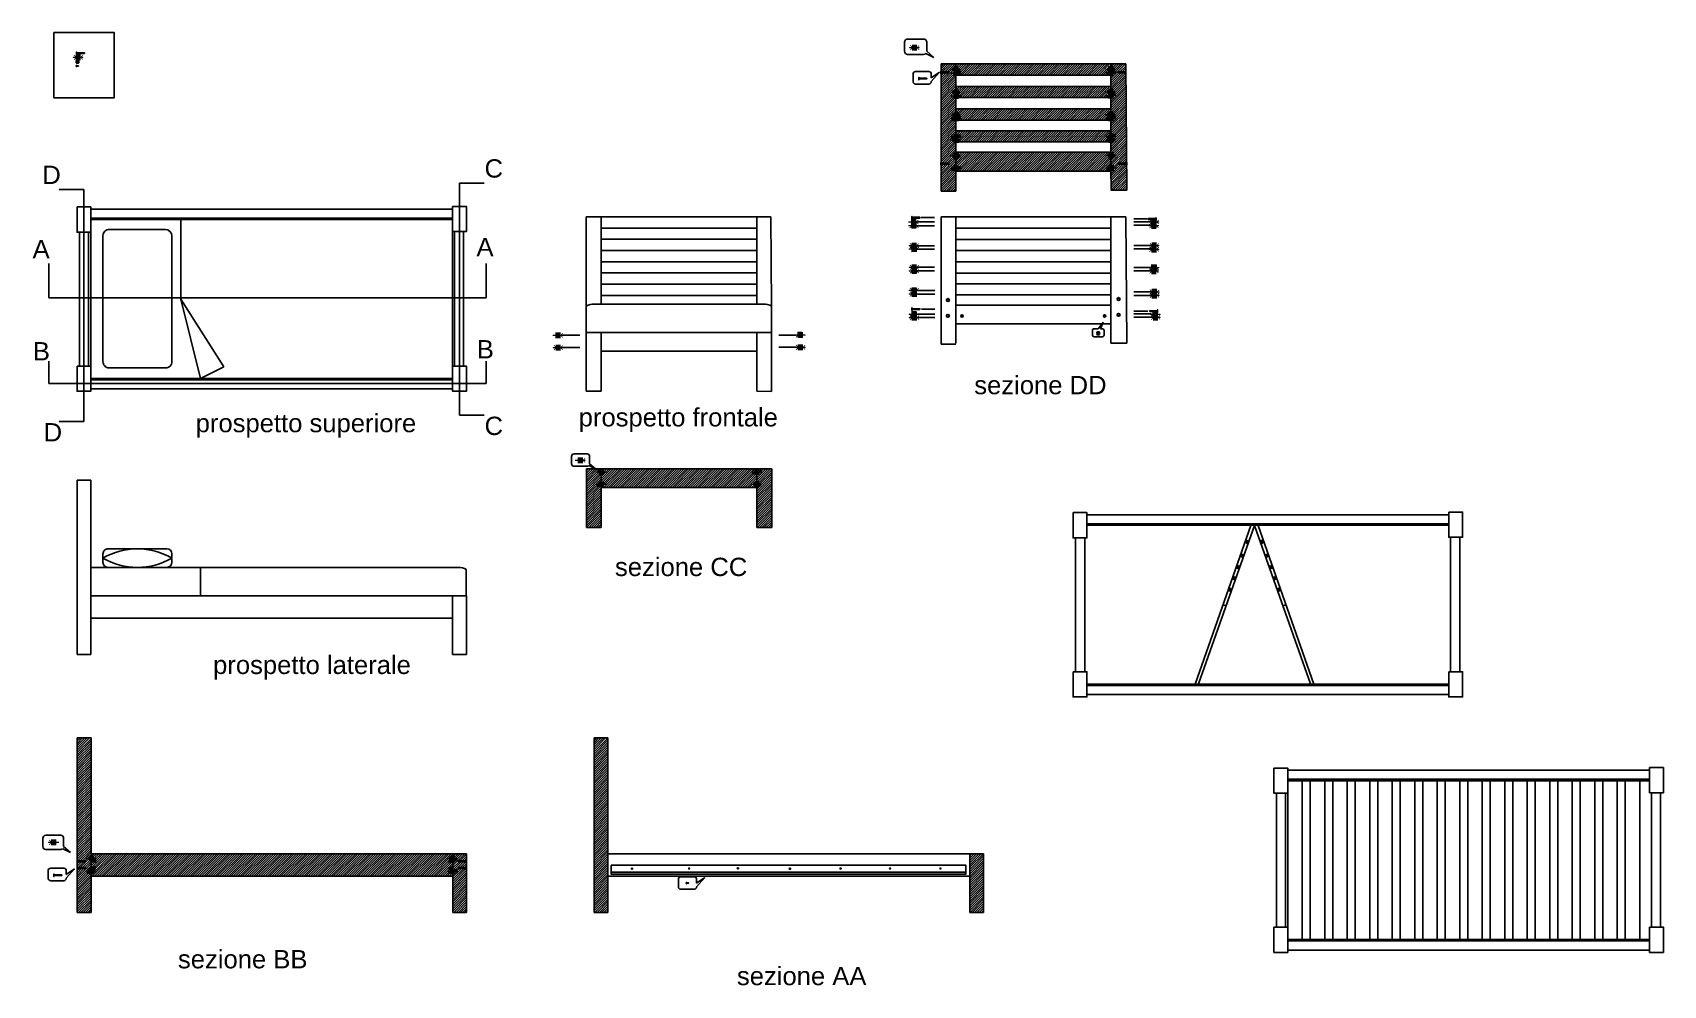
# Model space of a CAD drawing. Header units: centimetres. Extents: x 37 to 924, y -275 to 244.
import ezdxf

# ---------------------------------------------------------------- set-up
doc = ezdxf.new("R2010")
doc.units = ezdxf.units.CM
doc.header["$MEASUREMENT"] = 0
for name, color, linetype in [('particolari', 7, 'Continuous'), ('struttura', 7, 'Continuous'), ('Viti', 3, 'Continuous'), ('viti e cerniere', 3, 'Continuous')]:
    doc.layers.add(name, color=color, linetype=linetype)
doc.styles.get("Standard").update_dxf_attribs({"font": 'Arial.ttf'})

msp = doc.modelspace()

# ---------------------------------------------------------------- texts
at = {"layer": 'struttura', "color": 2}
for s, p in [('D', (42.16, 161.62)), ('C', (282.8, 165.1)), ('A', (36.85, 121.21)), ('A', (278.41, 122.31)), ('B', (37.03, 65.55)), ('B', (278.59, 66.64)), ('D', (42.88, 21.43)), ('C', (282.8, 24.92))]:
    msp.add_text(s, height=9.97, dxfattribs=at).set_placement(p)
at = {"layer": 'struttura', "color": 5}
for s, height, p in [('sezione DD', 9.973, (549.29, 47.12)), ('prospetto superiore', 9.9728, (125.6, 26.43)), ('prospetto frontale', 9.9728, (334.03, 29.6)), ('sezione CC', 9.973, (353.78, -51.89)), ('prospetto laterale', 9.9728, (135.08, -105.24)), ('sezione BB', 9.973, (115.97, -265.53)), ('sezione AA', 9.973, (420.15, -274.68))]:
    msp.add_text(s, height=height, dxfattribs=at).set_placement(p)

# ---------------------------------------------------------------- blocks, each defined once
blk = doc.blocks.new('tassello')
at = {"layer": 'viti e cerniere', "linetype": 'ByBlock', "lineweight": 100}
for p, q in [((0, 0.5), (0.2, 0.7)), ((0, 0.5), (0, 0.2)), ((0.2, 0), (0, 0.2)), ((0.2, 0.7), (3.7, 0.7)), ((0.2, 0.7), (0.2, 0)), ((0.2, 0.7), (0.2, 0.5)), ((0.2, 0.5), (0.7, 0.5)), ((0.2, 0.3), (0.9, 0.3)), ((0.9, 0.2), (0.2, 0.2)), ((0.7, 0.5), (3.7, 0.5)), ((0.9, 0.3), (0.9, 0.3)), ((0.9, 0.3), (3.7, 0.3)), ((0.9, 0.2), (3.7, 0.2)), ((3.9, 0.5), (3.7, 0.7)), ((3.7, 0.7), (3.7, 0)), ((3.7, 0), (3.9, 0.2)), ((3.9, 0.5), (3.9, 0.2)), ((3.7, 0), (0.2, 0))]:
    blk.add_line(p, q, dxfattribs=at)
blk = doc.blocks.new('*U25')
blk.add_lwpolyline([(0.1, -0.2), (0.06, 0), (0.04, 0.05), (0.03, 0), (0.06, -0.2), (0.09, -0.25), (0.1, -0.2)])
blk = doc.blocks.new('*U26')
at = {"color": 0, "linetype": 'ByBlock', "lineweight": -2, "transparency": 16777216}
for p in [(40.3, 254.75), (40.42, 254.75), (40.54, 254.75), (40.65, 254.75), (40.77, 254.75), (40.89, 254.75)]:
    blk.add_blockref('*U25', p, dxfattribs=at)
blk = doc.blocks.new('109049')
for p, q in [((40.13, 240.08), (40.13, 239.79)), ((40.43, 240.28), (40.33, 240.28)), ((40.48, 240.23), (40.48, 239.63)), ((40.52, 240.03), (40.48, 240.03)), ((40.56, 239.83), (40.48, 239.83)), ((40.64, 240.03), (40.56, 240.03)), ((40.67, 239.83), (40.59, 239.83)), ((40.75, 240.03), (40.67, 240.03)), ((40.79, 239.83), (40.71, 239.83)), ((40.87, 240.03), (40.79, 240.03)), ((40.91, 239.83), (40.83, 239.83)), ((40.99, 240.03), (40.91, 240.03)), ((41.02, 239.83), (40.94, 239.83)), ((41.11, 240.03), (41.02, 240.03)), ((41.14, 239.83), (41.06, 239.83)), ((41.22, 240.03), (41.14, 240.03)), ((41.23, 239.83), (41.18, 239.83)), ((41.32, 240.01), (41.35, 240)), ((41.37, 239.88), (41.32, 239.85)), ((41.35, 240), (41.36, 240.05)), ((41.37, 239.88), (41.35, 240)), ((41.36, 240.05), (41.38, 239.98)), ((41.4, 239.83), (41.37, 239.88)), ((41.38, 239.98), (41.48, 239.93)), ((41.38, 239.98), (41.4, 239.89)), ((41.48, 239.93), (41.4, 239.89)), ((41.4, 239.89), (41.4, 239.83)), ((40.43, 239.58), (40.33, 239.58))]:
    blk.add_line(p, q)
blk.add_lwpolyline([(41.26, 239.83), (41.22, 240.03), (41.23, 240.08), (41.26, 240.03), (41.29, 239.84), (41.29, 239.78), (41.26, 239.83)])
for centre, radius, start, end in [((40.33, 240.08), 0.2, 107.54499, 180), ((40.33, 239.79), 0.2, 180, 252.45501), ((40.37, 239.95), 0.332, 96.88181, 107.54499), ((40.43, 240.23), 0.05, 0, 90), ((40.43, 239.63), 0.05, 270, 0), ((41.23, 240.03), 0.2, 270, 277.37205), ((41.23, 239.83), 0.2, 63.43495, 82.71422), ((41.23, 240.03), 0.2, 287.24494, 296.56505), ((40.37, 239.91), 0.332, 252.45501, 263.11819)]:
    blk.add_arc(centre, radius, start, end)
blk.add_blockref('*U26', (0.19, -14.72))

# ---------------------------------------------------------------- hatches: boundary and pattern name
at = {"layer": 'struttura'}
h = msp.add_hatch(dxfattribs=at)
h.set_pattern_fill('ANSI31', scale=7)
h.paths.add_polyline_path([(537.91, 209.92), (539.33, 209.92), (539.33, 211.16), (537.91, 211.16), (537.91, 211.77), (539.33, 211.77), (539.33, 221.73), (537.88, 221.73), (537.88, 222.33), (539.33, 222.33), (539.33, 223.56), (537.88, 223.56), (537.88, 224.17), (539.33, 224.17), (539.33, 226.99), (531.23, 226.99), (531.23, 222.72), (535.51, 222.72), (535.51, 222.17), (531.23, 222.17), (531.23, 172.97), (535.54, 172.97), (535.54, 172.42), (531.23, 172.42), (531.23, 157.75), (539.33, 157.75), (539.33, 169.86), (537.85, 169.86), (537.85, 170.47), (539.33, 170.47), (539.34, 176.65), (537.85, 176.65), (537.85, 177.26), (539.33, 177.26), (539.33, 185.31), (537.85, 185.31), (537.85, 185.92), (539.33, 185.92), (539.33, 187.09), (537.85, 187.09), (537.85, 187.7), (539.33, 187.7), (539.33, 197.03), (537.85, 197.03), (537.85, 197.64), (539.33, 197.64), (539.33, 198.87), (537.94, 198.87), (537.94, 199.47), (539.33, 199.47), (539.33, 209.32), (537.91, 209.32)])
h = msp.add_hatch(dxfattribs=at)
h.set_pattern_fill('ANSI31', scale=7)
h.paths.add_polyline_path([(622.04, 224.37), (623.62, 224.38), (623.62, 226.99), (617.01, 226.99), (545.94, 226.99), (539.33, 226.99), (539.33, 224.17), (540.9, 224.17), (540.9, 223.56), (539.33, 223.56), (539.33, 222.33), (540.9, 222.33), (540.9, 221.73), (539.33, 221.73), (539.33, 220.87), (623.65, 220.87), (623.65, 221.94), (622.05, 221.93), (622.05, 222.53), (623.65, 222.54), (623.65, 223.77), (622.04, 223.76)])
h = msp.add_hatch(dxfattribs=at)
h.set_pattern_fill('ANSI31', scale=7)
h.paths.add_polyline_path([(631.76, 222.17), (627.44, 222.17), (627.44, 222.72), (631.75, 222.72), (631.72, 226.99), (623.62, 226.99), (623.62, 224.38), (625.07, 224.39), (625.07, 223.78), (623.65, 223.77), (623.65, 222.54), (625.07, 222.55), (625.08, 221.94), (623.65, 221.94), (623.65, 220.87), (623.65, 211.98), (625.1, 211.99), (625.1, 211.38), (623.65, 211.37), (623.65, 210.13), (625.11, 210.14), (625.11, 209.54), (623.65, 209.53), (623.65, 208.64), (623.65, 199.68), (625.13, 199.69), (625.13, 199.08), (623.64, 199.08), (623.65, 197.85), (625.22, 197.86), (625.23, 197.25), (623.65, 197.24), (623.65, 196.4), (623.65, 187.91), (625.27, 187.92), (625.28, 187.31), (623.65, 187.3), (623.65, 186.13), (625.28, 186.13), (625.29, 185.53), (623.65, 185.52), (623.65, 184.5), (623.65, 177.47), (625.33, 177.48), (625.33, 176.87), (623.65, 176.86), (623.65, 170.68), (625.36, 170.69), (625.37, 170.08), (623.64, 170.07), (623.66, 168.68), (623.74, 158.26), (632.28, 158.26), (632.17, 172.42), (627.87, 172.42), (627.87, 172.97), (632.16, 172.97)])
h = msp.add_hatch(dxfattribs=at)
h.set_pattern_fill('ANSI31', color=256, scale=7)
h.paths.add_polyline_path([(629.16, 172.48), (629.4, 172.48), (629.58, 172.88), (629.34, 172.88)], flags=0)
edge = h.paths.add_edge_path(flags=0)
edge.add_arc((627.98, 172.54), 0.0555, 180, 264.35113)
edge.add_line((627.97, 172.48), (628.41, 172.48))
edge.add_line((628.41, 172.48), (628.58, 172.88))
edge.add_line((628.58, 172.88), (627.97, 172.88))
edge.add_arc((627.97, 172.83), 0.0499, 89.94111, 180.0586)
edge.add_line((627.92, 172.83), (627.92, 172.54))
edge = h.paths.add_edge_path()
edge.add_line((627.49, 222.58), (627.49, 222.29))
edge.add_arc((627.55, 222.29), 0.0555, 180, 264.35113)
edge.add_line((627.54, 222.23), (627.98, 222.23))
edge.add_line((627.98, 222.23), (628.15, 222.63))
edge.add_line((628.15, 222.63), (627.54, 222.63))
edge.add_arc((627.54, 222.58), 0.0499, 89.94111, 180.0586)
h = msp.add_hatch(dxfattribs=at)
h.set_pattern_fill('ANSI31', scale=7)
h.paths.add_polyline_path([(623.65, 214.76), (539.33, 214.76), (539.33, 211.77), (540.93, 211.77), (540.93, 211.16), (539.33, 211.16), (539.33, 209.92), (540.93, 209.92), (540.93, 209.32), (539.33, 209.32), (539.33, 208.64), (623.65, 208.64), (623.65, 209.53), (622.08, 209.52), (622.08, 210.13), (623.65, 210.13), (623.65, 211.37), (622.07, 211.36), (622.07, 211.97), (623.65, 211.98)])
h = msp.add_hatch(dxfattribs=at)
h.set_pattern_fill('ANSI31', scale=7)
h.paths.add_polyline_path([(622.1, 199.67), (623.65, 199.68), (623.65, 202.52), (539.33, 202.52), (539.33, 199.47), (540.97, 199.47), (540.97, 198.87), (539.33, 198.87), (539.33, 197.64), (540.88, 197.64), (540.88, 197.03), (539.33, 197.03), (539.33, 196.4), (623.65, 196.4), (623.65, 197.24), (622.2, 197.24), (622.2, 197.84), (623.65, 197.85), (623.64, 199.08), (622.1, 199.07)])
h = msp.add_hatch(dxfattribs=at)
h.set_pattern_fill('ANSI31', scale=7)
h.paths.add_polyline_path([(623.65, 187.3), (622.25, 187.29), (622.25, 187.9), (623.65, 187.91), (623.65, 190.62), (539.33, 190.62), (539.33, 187.7), (540.88, 187.7), (540.88, 187.09), (539.33, 187.09), (539.33, 185.92), (540.88, 185.92), (540.88, 185.31), (539.33, 185.31), (539.33, 184.5), (623.65, 184.5), (623.65, 185.52), (622.26, 185.51), (622.26, 186.12), (623.65, 186.13)])
h = msp.add_hatch(dxfattribs=at)
h.set_pattern_fill('ANSI31', scale=7)
h.paths.add_polyline_path([(623.65, 176.86), (622.31, 176.85), (622.3, 177.46), (623.65, 177.47), (623.65, 178.94), (539.33, 178.94), (539.33, 177.26), (540.87, 177.26), (540.87, 176.65), (539.34, 176.65), (539.33, 170.47), (540.87, 170.47), (540.87, 169.86), (539.33, 169.86), (539.33, 168.68), (623.66, 168.68), (623.64, 170.07), (622.34, 170.06), (622.34, 170.67), (623.65, 170.68)])
h = msp.add_hatch(dxfattribs=at)
h.set_pattern_fill('ANSI31', scale=7)
h.paths.add_polyline_path([(346.31, -2.24), (344.8, -2.24), (344.8, -1.63), (346.31, -1.63), (346.31, 4.48), (344.8, 4.49), (344.8, 5.09), (346.31, 5.09), (346.31, 6.53), (338.21, 6.53), (338.21, -25.47), (346.31, -25.47)])
h = msp.add_hatch(dxfattribs=at)
h.set_pattern_fill('ANSI31', scale=7)
h.paths.add_polyline_path([(429.48, -1.6), (430.98, -1.6), (430.98, 4.43), (429.48, 4.43), (429.48, 5.04), (430.98, 5.04), (430.98, 6.53), (346.31, 6.53), (346.31, 5.09), (347.83, 5.09), (347.83, 4.48), (346.31, 4.48), (346.31, -1.63), (347.83, -1.63), (347.83, -2.24), (346.31, -2.24), (346.31, -3.74), (430.98, -3.74), (430.98, -2.2), (429.48, -2.2)])
h = msp.add_hatch(dxfattribs=at)
h.set_pattern_fill('ANSI31', scale=7)
h.paths.add_polyline_path([(439.1, 6.53), (430.98, 6.53), (430.98, 5.04), (432.5, 5.04), (432.5, 4.43), (430.98, 4.43), (430.98, -1.6), (432.5, -1.6), (432.5, -2.2), (430.98, -2.2), (430.98, -25.47), (439.1, -25.51)])
h = msp.add_hatch(dxfattribs=at)
h.set_pattern_fill('ANSI31', scale=7)
h.paths.add_polyline_path([(68.67, -140.08), (61.18, -140.08), (61.18, -203.01), (61.18, -206.56), (61.26, -206.56), (61.26, -207.02), (65.56, -207.02), (65.56, -207.5), (61.26, -207.5), (61.26, -208.03), (61.25, -210.2), (61.26, -210.2), (61.26, -210.66), (65.56, -210.66), (65.56, -211.15), (61.26, -211.15), (61.26, -211.67), (61.18, -235.08), (68.67, -235.08), (68.67, -212.88), (67.21, -212.88), (67.21, -212.27), (68.67, -212.28), (68.67, -205.97), (67.21, -205.97), (67.21, -205.36), (68.67, -205.36)])
h = msp.add_hatch(dxfattribs=at)
h.set_pattern_fill('ANSI31', scale=7)
h.paths.add_polyline_path([(349.91, -140.08), (342.42, -140.08), (342.42, -235.08), (349.91, -235.08)])
h = msp.add_hatch(dxfattribs=at)
h.set_pattern_fill('ANSI31', scale=7)
h.paths.add_polyline_path([(265.58, -206.12), (264.05, -206.12), (264.05, -205.51), (265.58, -205.51), (265.58, -203.08), (68.67, -203.08), (68.67, -205.36), (70.24, -205.36), (70.24, -205.97), (68.67, -205.97), (68.67, -212.28), (70.24, -212.28), (70.24, -212.88), (68.67, -212.88), (68.67, -215.29), (265.58, -215.29), (265.58, -213.04), (264.06, -213.04), (264.06, -212.43), (265.58, -212.43)])
h.paths.add_polyline_path([(70.05, -207.08, -1), (71.3, -207.08, -1)], flags=16)
h.paths.add_polyline_path([(69.85, -210.77, -1), (71.1, -210.77, -1)], flags=16)
h.paths.add_polyline_path([(70.15, -207.08, -1), (71.22, -207.08, -1)], flags=0)
h.paths.add_polyline_path([(69.95, -210.78, -1), (71.01, -210.78, -1)], flags=0)
h.paths.add_polyline_path([(71.09, -207.08), (70.31, -207.08), (70.31, -206.98), (71.09, -206.98)], flags=0)
h.paths.add_polyline_path([(70.89, -210.68), (70.89, -210.78), (70.11, -210.78), (70.11, -210.68)], flags=0)
h.paths.add_polyline_path([(264.74, -211.1, -1), (263.49, -211.1, -1)], flags=16)
h.paths.add_polyline_path([(264.81, -207.4, -1), (263.55, -207.4, -1)], flags=16)
h.paths.add_polyline_path([(264.65, -211.1, -1), (263.59, -211.1, -1)], flags=0)
h.paths.add_polyline_path([(264.72, -207.4, -1), (263.65, -207.4, -1)], flags=0)
h.paths.add_polyline_path([(263.75, -211), (264.53, -211), (264.53, -211.11), (263.75, -211.11)], flags=0)
h.paths.add_polyline_path([(263.81, -207.4), (263.81, -207.3), (264.59, -207.3), (264.59, -207.4)], flags=0)
h = msp.add_hatch(dxfattribs=at)
h.set_pattern_fill('ANSI31', scale=7)
h.paths.add_polyline_path([(273.07, -211.67), (272.99, -211.67), (272.99, -211.15), (268.69, -211.15), (268.69, -210.66), (272.99, -210.66), (272.99, -210.2), (273.01, -208.03), (272.99, -208.03), (272.99, -207.5), (268.69, -207.5), (268.69, -207.02), (272.99, -207.02), (272.99, -206.56), (273.07, -203.08), (265.58, -203.08), (265.58, -205.51), (267.08, -205.51), (267.08, -206.12), (265.58, -206.12), (265.58, -212.43), (267.08, -212.43), (267.08, -213.04), (265.58, -213.04), (265.58, -235.08), (273.07, -235.08)])
h = msp.add_hatch(dxfattribs=at)
h.set_pattern_fill('ANSI31', scale=7)
h.paths.add_polyline_path([(554.31, -203.08), (546.82, -203.08), (546.82, -235.08), (554.31, -235.08)])
h = msp.add_hatch(dxfattribs=at)
h.set_pattern_fill('ANSI31', color=256, scale=7)
edge = h.paths.add_edge_path(flags=0)
edge.add_line((65.01, -207.46), (65.45, -207.46))
edge.add_arc((65.45, -207.4), 0.0555, 275.64887, 360)
edge.add_line((65.5, -207.4), (65.5, -207.11))
edge.add_arc((65.45, -207.11), 0.0499, 0.0586, 90.05889)
edge.add_line((65.45, -207.06), (64.84, -207.06))
edge.add_line((64.84, -207.06), (65.01, -207.46))
h.paths.add_polyline_path([(65.01, -207.46), (64.84, -207.06), (64.59, -207.06), (64.76, -207.46)], flags=0)
h.paths.add_polyline_path([(64.07, -210.7), (64.25, -211.1), (64.49, -211.1), (64.32, -210.7)])
h = msp.add_hatch(dxfattribs=at)
h.set_pattern_fill('ANSI31', color=256, scale=7)
h.paths.add_polyline_path([(71.22, -207.08, 1), (70.15, -207.08, 1)])
h = msp.add_hatch(dxfattribs=at)
h.set_pattern_fill('ANSI31', color=256, scale=7)
h.paths.add_polyline_path([(273.03, -210.7), (271.41, -210.7), (271.24, -211.1), (273.03, -211.1)], flags=0)

# ---------------------------------------------------------------- linework, layer by layer
at = {"layer": 'particolari'}
for p, q in [((527.35, 230.56), (522.95, 232.73)), ((523.43, 233.96), (527.35, 230.56)), ((619.38, 86.31), (616.78, 82.8)), ((618.01, 82.8), (619.38, 86.31)), ((339.97, 9.29), (343.15, 6.53)), ((343.15, 6.53), (339.59, 8.29)), ((57.44, -202.39), (53.32, -200.36)), ((53.76, -199.21), (57.44, -202.39))]:
    msp.add_line(p, q, dxfattribs=at)
at = {"layer": 'particolari', "color": 3}
for p, q in [((60.63, 228.23), (60.63, 228.65)), ((60.63, 227.9), (60.63, 227.65)), ((61.94, 227.77), (61.65, 227.9)), ((62.03, 227.67), (62.05, 228.75)), ((616.07, 80.26), (616.07, 80.67)), ((616.08, 79.92), (616.08, 79.67)), ((617.39, 79.79), (617.09, 79.92)), ((617.48, 79.69), (617.5, 80.78)), ((688.25, -59.13), (688.29, -59.08)), ((688.33, -59.21), (688.25, -59.13)), ((688.27, -59.28), (688.33, -59.21)), ((688.32, -59.32), (688.27, -59.28)), ((688.29, -59.08), (688.38, -59.16)), ((688.38, -59.25), (688.32, -59.32)), ((688.38, -59.16), (688.44, -59.08)), ((688.45, -59.31), (688.38, -59.25)), ((688.49, -59.12), (688.42, -59.2)), ((688.42, -59.2), (688.49, -59.26)), ((688.44, -59.08), (688.49, -59.12)), ((688.49, -59.26), (688.45, -59.31)), ((715.05, -59.15), (715.09, -59.1)), ((715.14, -59.23), (715.05, -59.15)), ((715.07, -59.3), (715.14, -59.23)), ((715.12, -59.34), (715.07, -59.3)), ((715.09, -59.1), (715.18, -59.18)), ((715.19, -59.27), (715.12, -59.34)), ((715.18, -59.18), (715.25, -59.1)), ((715.25, -59.33), (715.19, -59.27)), ((715.29, -59.14), (715.23, -59.22)), ((715.23, -59.22), (715.3, -59.28)), ((715.25, -59.1), (715.29, -59.14)), ((715.3, -59.28), (715.25, -59.33)), ((362.94, -211.22), (362.98, -211.17)), ((363.03, -211.29), (362.94, -211.22)), ((362.96, -211.37), (363.03, -211.29)), ((363.01, -211.41), (362.96, -211.37)), ((362.98, -211.17), (363.07, -211.24)), ((363.07, -211.33), (363.01, -211.41)), ((363.07, -211.24), (363.13, -211.16)), ((363.14, -211.39), (363.07, -211.33)), ((363.18, -211.21), (363.11, -211.28)), ((363.11, -211.28), (363.18, -211.34)), ((363.13, -211.16), (363.18, -211.21)), ((363.18, -211.34), (363.14, -211.39)), ((394.04, -211.13), (394.08, -211.08)), ((394.13, -211.21), (394.04, -211.13)), ((394.06, -211.28), (394.13, -211.21)), ((394.11, -211.32), (394.06, -211.28)), ((394.08, -211.08), (394.17, -211.16)), ((394.17, -211.25), (394.11, -211.32)), ((394.17, -211.16), (394.23, -211.08)), ((394.24, -211.31), (394.17, -211.25)), ((394.28, -211.12), (394.21, -211.2)), ((394.21, -211.2), (394.28, -211.26)), ((394.23, -211.08), (394.28, -211.12)), ((394.28, -211.26), (394.24, -211.31)), ((420.55, -211.02), (420.59, -210.98)), ((420.64, -211.1), (420.55, -211.02)), ((420.57, -211.18), (420.64, -211.1)), ((420.62, -211.22), (420.57, -211.18)), ((420.59, -210.98), (420.68, -211.05)), ((420.69, -211.14), (420.62, -211.22)), ((420.68, -211.05), (420.75, -210.97)), ((420.75, -211.2), (420.69, -211.14)), ((420.79, -211.01), (420.73, -211.09)), ((420.73, -211.09), (420.79, -211.15)), ((420.75, -210.97), (420.79, -211.01)), ((420.79, -211.15), (420.75, -211.2)), ((448.87, -211.23), (448.91, -211.18)), ((448.96, -211.31), (448.87, -211.23)), ((448.89, -211.38), (448.96, -211.31)), ((448.94, -211.43), (448.89, -211.38)), ((448.91, -211.18), (449, -211.26)), ((449, -211.35), (448.94, -211.43)), ((449, -211.26), (449.06, -211.18)), ((449.07, -211.41), (449, -211.35)), ((449.11, -211.22), (449.05, -211.3)), ((449.05, -211.3), (449.11, -211.36)), ((449.06, -211.18), (449.11, -211.22)), ((449.11, -211.36), (449.07, -211.41)), ((476.44, -211.12), (476.48, -211.07)), ((476.52, -211.2), (476.44, -211.12)), ((476.46, -211.28), (476.52, -211.2)), ((476.51, -211.32), (476.46, -211.28)), ((476.48, -211.07), (476.56, -211.15)), ((476.57, -211.24), (476.51, -211.32)), ((476.56, -211.15), (476.63, -211.07)), ((476.64, -211.3), (476.57, -211.24)), ((476.68, -211.11), (476.61, -211.19)), ((476.61, -211.19), (476.68, -211.25)), ((476.63, -211.07), (476.68, -211.11)), ((476.68, -211.25), (476.64, -211.3)), ((503.38, -211.12), (503.42, -211.07)), ((503.46, -211.2), (503.38, -211.12)), ((503.4, -211.27), (503.46, -211.2)), ((503.44, -211.31), (503.4, -211.27)), ((503.42, -211.07), (503.5, -211.15)), ((503.51, -211.24), (503.44, -211.31)), ((503.5, -211.15), (503.57, -211.07)), ((503.58, -211.29), (503.51, -211.24)), ((503.62, -211.11), (503.55, -211.19)), ((503.55, -211.19), (503.62, -211.25)), ((503.57, -211.07), (503.62, -211.11)), ((503.62, -211.25), (503.58, -211.29)), ((530.81, -211.12), (530.85, -211.07)), ((530.9, -211.2), (530.81, -211.12)), ((530.83, -211.27), (530.9, -211.2)), ((530.88, -211.31), (530.83, -211.27)), ((530.85, -211.07), (530.94, -211.15)), ((530.94, -211.24), (530.88, -211.31)), ((530.94, -211.15), (531, -211.07)), ((531.01, -211.29), (530.94, -211.24)), ((531.05, -211.11), (530.99, -211.19)), ((530.99, -211.19), (531.05, -211.25)), ((531, -211.07), (531.05, -211.11)), ((531.05, -211.25), (531.01, -211.29))]:
    msp.add_line(p, q, dxfattribs=at)
at = {"layer": 'particolari'}
for points in [[(513.05, 240.56, 0.42366), (511.36, 238.81), (511.36, 236.39)], [(521.74, 240.56), (521.74, 240.56, -0.42366), (523.43, 238.81), (523.43, 233.96)], [(521.74, 232.22), (513.05, 232.22, -0.42366), (511.36, 233.96), (511.36, 236.39)], [(521.74, 232.22), (521.74, 232.22, 0.203093), (522.95, 232.73, 0.203093)], [(517.37, 222.89, 0.42366), (515.99, 221.46), (515.99, 219.47)], [(524.49, 222.89), (524.49, 222.89, -0.42366), (525.88, 221.46), (525.88, 219.47)], [(524.49, 216.05), (517.37, 216.05, -0.42366), (515.99, 217.48), (515.99, 219.47)], [(524.49, 216.05), (524.49, 216.05, 0.42366), (525.88, 217.48, 0.203093)], [(616.78, 82.8), (614.51, 82.8, 0.42366), (613.62, 81.89), (613.62, 80.62)], [(615.56, 78.44), (614.51, 78.44, -0.42366), (613.62, 79.35), (613.62, 80.62)], [(619.06, 82.8), (619.06, 82.8, -0.42366), (619.94, 81.89), (619.94, 79.35)], [(619.06, 78.44), (619.06, 78.44, 0.42366), (619.94, 79.35)], [(331.55, 14.64, 0.42366), (330.18, 13.22), (330.18, 11.26)], [(338.6, 7.87), (331.55, 7.87, -0.42366), (330.18, 9.29), (330.18, 11.26)], [(338.6, 14.64), (338.6, 14.64, -0.42366), (339.97, 13.22), (339.97, 9.29)], [(338.6, 7.87), (338.6, 7.87, 0.203093), (339.59, 8.29, 0.203093)], [(44.03, -193.02, 0.42366), (42.45, -194.66), (42.45, -196.93)], [(52.18, -193.02), (52.18, -193.02, -0.42366), (53.76, -194.66), (53.76, -199.21)], [(52.18, -200.84), (44.03, -200.84, -0.42366), (42.45, -199.21), (42.45, -196.93)], [(52.18, -200.84), (52.18, -200.84, 0.203093), (53.32, -200.36, 0.203093)], [(46.7, -210.98, 0.42366), (45.31, -212.41), (45.31, -214.4)], [(53.82, -210.98), (53.82, -210.98, -0.42366), (55.21, -212.41), (55.21, -214.4)], [(53.82, -217.82), (46.7, -217.82, -0.42366), (45.31, -216.39), (45.31, -214.4)], [(53.82, -217.82), (53.82, -217.82, 0.42366), (55.21, -216.39, 0.203093)], [(389.69, -215.66, 0.42366), (388.3, -217.09), (388.3, -219.07)], [(396.81, -222.49), (389.69, -222.49, -0.42366), (388.3, -221.06), (388.3, -219.07)], [(396.81, -215.66), (396.81, -215.66, -0.42366), (398.2, -217.09), (398.2, -219.07)], [(396.81, -222.49), (396.81, -222.49, 0.42366), (398.2, -221.06, 0.203093)]]:
    msp.add_lwpolyline(points, format="xyb", dxfattribs=at)
for points in [[(521.74, 240.56), (513.05, 240.56)], [(524.49, 222.89), (517.37, 222.89)], [(619.06, 82.8), (618.01, 82.8)], [(619.06, 78.44), (615.56, 78.44)], [(338.6, 14.64), (331.55, 14.64)], [(52.18, -193.02), (44.03, -193.02)], [(53.82, -210.98), (46.7, -210.98)], [(396.81, -215.66), (389.69, -215.66)]]:
    msp.add_lwpolyline(points, dxfattribs=at)
at = {"layer": 'particolari', "color": 3}
for points in [[(60.91, 228.77), (61.02, 228.86), (60.78, 228.83), (60.91, 228.77)], [(616.35, 80.79), (616.46, 80.89), (616.22, 80.85), (616.35, 80.79)]]:
    msp.add_lwpolyline(points, dxfattribs=at)
for points in [[(60.97, 228.75), (61.52, 228.65, 0.406819), (61.67, 228.74), (61.13, 228.85, 0.381082), (60.97, 228.75, 1.676598)], [(61.25, 227.73), (61.48, 227.91, 0.336385), (61.5, 227.99, -1.471644)], [(616.42, 80.77), (616.97, 80.67, 0.406819), (617.12, 80.77), (616.58, 80.87, 0.381082), (616.42, 80.77, 1.676598)], [(616.7, 79.76), (616.93, 79.93, 0.336385), (616.95, 80.01, -1.471644)]]:
    msp.add_lwpolyline(points, format="xyb", dxfattribs=at)
for centre in [(688.37, -59.17), (715.18, -59.19), (363.06, -211.26), (394.16, -211.17), (420.67, -211.07), (448.99, -211.28), (476.56, -211.17), (503.5, -211.16), (530.93, -211.16)]:
    msp.add_circle(centre, 0.341, dxfattribs=at)
for centre, radius, start, end in [((61.34, 229.09), 1.12, 230.37926, 308.84292), ((61.4, 228.9), 1.25, 232.56313, 295.95196), ((61.14, 228.56), 0.831, 232.19534, 307.30719), ((61.32, 228.54), 1.12, 232.20774, 309.45115), ((61.44, 227.91), 0.0722, 28.14963, 82.75504), ((61.51, 228.03), 0.192, 313.84159, 0.47462), ((61.64, 227.96), 0.36, 327.83822, 32.16178), ((616.79, 81.12), 1.12, 230.37926, 308.84292), ((616.84, 80.92), 1.25, 232.56313, 295.95196), ((616.59, 80.58), 0.831, 232.19534, 307.30719), ((616.89, 79.93), 0.0722, 28.14963, 82.75504), ((616.96, 80.06), 0.192, 313.84159, 0.47462), ((617.09, 79.98), 0.36, 327.83822, 32.16178), ((616.77, 80.56), 1.12, 232.20774, 309.45115)]:
    msp.add_arc(centre, radius, start, end, dxfattribs=at)
for centre in [(61.32, 228.76), (616.76, 80.78)]:
    msp.add_ellipse(centre, major_axis=(-0.729, 0), ratio=0.476863, dxfattribs=at)
at = {"layer": 'struttura', "color": 3}
for p, q in [((62.37, 233.09), (62.55, 232.7)), ((62.62, 233.09), (62.8, 232.7)), ((62.86, 233.09), (63.04, 232.7)), ((63.11, 233.09), (63.29, 232.7)), ((63.37, 233.09), (63.54, 232.7)), ((63.61, 233.09), (63.78, 232.7)), ((63.85, 233.09), (64.03, 232.7)), ((64.11, 233.09), (64.28, 232.7)), ((64.36, 233.09), (64.54, 232.7)), ((532.8, 222.63), (532.98, 222.23)), ((533.05, 222.63), (533.23, 222.23)), ((533.29, 222.63), (533.47, 222.23)), ((533.54, 222.63), (533.72, 222.23)), ((533.8, 222.63), (533.97, 222.23)), ((534.04, 222.63), (534.21, 222.23)), ((534.28, 222.63), (534.46, 222.23)), ((534.54, 222.63), (534.71, 222.23)), ((534.79, 222.63), (534.97, 222.23)), ((628.15, 222.63), (627.98, 222.23)), ((628.41, 222.63), (628.23, 222.23)), ((628.66, 222.63), (628.49, 222.23)), ((628.9, 222.63), (628.73, 222.23)), ((629.15, 222.63), (628.97, 222.23)), ((629.4, 222.63), (629.23, 222.23)), ((629.65, 222.63), (629.48, 222.23)), ((629.89, 222.63), (629.72, 222.23)), ((630.14, 222.63), (629.97, 222.23)), ((520.8, 219.26), (520.97, 218.86)), ((521.04, 219.26), (521.22, 218.86)), ((521.28, 219.26), (521.46, 218.86)), ((521.53, 219.26), (521.71, 218.86)), ((521.79, 219.26), (521.96, 218.86)), ((522.03, 219.26), (522.21, 218.86)), ((522.27, 219.26), (522.45, 218.86)), ((522.53, 219.26), (522.7, 218.86)), ((522.78, 219.26), (522.96, 218.86)), ((532.84, 172.88), (533.02, 172.48)), ((533.09, 172.88), (533.27, 172.48)), ((533.33, 172.88), (533.51, 172.48)), ((533.58, 172.88), (533.76, 172.48)), ((533.84, 172.88), (534.01, 172.48)), ((534.08, 172.88), (534.25, 172.48)), ((534.32, 172.88), (534.5, 172.48)), ((534.58, 172.88), (534.75, 172.48)), ((534.83, 172.88), (535.01, 172.48)), ((628.58, 172.88), (628.41, 172.48)), ((628.84, 172.88), (628.66, 172.48)), ((629.09, 172.88), (628.92, 172.48)), ((629.34, 172.88), (629.16, 172.48)), ((629.58, 172.88), (629.4, 172.48)), ((629.83, 172.88), (629.66, 172.48)), ((630.08, 172.88), (629.91, 172.48)), ((630.32, 172.88), (630.15, 172.48)), ((630.57, 172.88), (630.4, 172.48)), ((517.06, 143.48), (517.24, 143.09)), ((517.31, 143.48), (517.49, 143.09)), ((517.55, 143.48), (517.73, 143.09)), ((517.8, 143.48), (517.98, 143.09)), ((518.06, 143.48), (518.23, 143.09)), ((518.3, 143.48), (518.48, 143.09)), ((518.54, 143.48), (518.72, 143.09)), ((518.8, 143.48), (518.97, 143.09)), ((519.05, 143.48), (519.23, 143.09)), ((644.56, 142.75), (644.38, 142.35)), ((644.81, 142.75), (644.64, 142.35)), ((645.07, 142.75), (644.89, 142.35)), ((645.31, 142.75), (645.13, 142.35)), ((645.55, 142.75), (645.38, 142.35)), ((645.81, 142.75), (645.63, 142.35)), ((646.06, 142.75), (645.88, 142.35)), ((646.3, 142.75), (646.12, 142.35)), ((646.55, 142.75), (646.37, 142.35)), ((517.06, 93.69), (517.24, 93.29)), ((517.31, 93.69), (517.49, 93.29)), ((517.55, 93.69), (517.73, 93.29)), ((517.8, 93.69), (517.98, 93.29)), ((518.06, 93.69), (518.23, 93.29)), ((518.3, 93.69), (518.48, 93.29)), ((518.54, 93.69), (518.72, 93.29)), ((518.8, 93.69), (518.97, 93.29)), ((519.05, 93.69), (519.23, 93.29)), ((645.44, 92.59), (645.26, 92.19)), ((645.69, 92.59), (645.52, 92.19)), ((645.95, 92.59), (645.77, 92.19)), ((646.19, 92.59), (646.02, 92.19)), ((646.43, 92.59), (646.26, 92.19)), ((646.69, 92.59), (646.51, 92.19)), ((646.94, 92.59), (646.76, 92.19)), ((647.18, 92.59), (647.01, 92.19)), ((647.43, 92.59), (647.25, 92.19)), ((62.84, -210.7), (63.01, -211.1)), ((62.85, -207.06), (63.02, -207.46)), ((63.09, -210.7), (63.26, -211.1)), ((63.1, -207.06), (63.27, -207.46)), ((63.33, -210.7), (63.5, -211.1)), ((63.34, -207.06), (63.51, -207.46)), ((63.58, -210.7), (63.75, -211.1)), ((63.59, -207.06), (63.76, -207.46)), ((63.83, -210.7), (64.01, -211.1)), ((63.85, -207.06), (64.02, -207.46)), ((64.07, -210.7), (64.25, -211.1)), ((64.09, -207.06), (64.26, -207.46)), ((64.32, -210.7), (64.49, -211.1)), ((64.33, -207.06), (64.5, -207.46)), ((64.57, -210.7), (64.74, -211.1)), ((64.59, -207.06), (64.76, -207.46)), ((64.83, -210.7), (65, -211.1)), ((64.84, -207.06), (65.01, -207.46)), ((269.41, -207.06), (269.23, -207.46)), ((269.42, -210.7), (269.25, -211.1)), ((269.66, -207.06), (269.49, -207.46)), ((269.68, -210.7), (269.5, -211.1)), ((269.92, -207.06), (269.74, -207.46)), ((269.93, -210.7), (269.76, -211.1)), ((270.16, -207.06), (269.99, -207.46)), ((270.17, -210.7), (270, -211.1)), ((270.4, -207.06), (270.23, -207.46)), ((270.42, -210.7), (270.24, -211.1)), ((270.66, -207.06), (270.48, -207.46)), ((270.67, -210.7), (270.5, -211.1)), ((270.91, -207.06), (270.73, -207.46)), ((270.92, -210.7), (270.75, -211.1)), ((271.15, -207.06), (270.97, -207.46)), ((271.16, -210.7), (270.99, -211.1)), ((271.4, -207.06), (271.22, -207.46)), ((271.41, -210.7), (271.24, -211.1)), ((50.12, -214.61), (50.29, -215.01)), ((50.37, -214.61), (50.54, -215.01)), ((50.61, -214.61), (50.78, -215.01)), ((50.86, -214.61), (51.03, -215.01)), ((51.11, -214.61), (51.29, -215.01)), ((51.36, -214.61), (51.53, -215.01)), ((51.6, -214.61), (51.77, -215.01)), ((51.85, -214.61), (52.03, -215.01)), ((52.11, -214.61), (52.28, -215.01))]:
    msp.add_line(p, q, dxfattribs=at)
at = {"layer": 'struttura'}
for p, q in [((525.88, 217.48), (530.4, 222.51)), ((530.4, 222.51), (525.88, 219.47)), ((531.19, 222.72), (535.51, 222.72)), ((535.51, 222.17), (531.19, 222.17)), ((531.23, 226.99), (531.23, 157.75)), ((531.23, 226.99), (545.94, 226.99)), ((535.51, 222.72), (535.51, 222.17)), ((539.33, 226.99), (539.33, 224.17)), ((539.33, 223.55), (539.33, 222.33)), ((545.94, 226.99), (617.01, 226.99)), ((617.01, 226.99), (631.72, 226.99)), ((623.62, 224.38), (623.62, 226.99)), ((623.65, 223.77), (623.65, 222.54)), ((631.76, 222.72), (627.44, 222.72)), ((627.44, 222.72), (627.44, 222.17)), ((627.44, 222.17), (631.76, 222.17)), ((631.72, 226.99), (632.28, 158.26)), ((539.33, 221.72), (539.33, 211.76)), ((539.33, 220.87), (623.66, 220.87)), ((539.33, 214.76), (623.66, 214.76)), ((623.65, 221.72), (623.65, 211.98)), ((539.33, 211.15), (539.33, 209.93)), ((539.33, 209.32), (539.33, 199.48)), ((539.33, 208.64), (623.66, 208.64)), ((623.65, 211.37), (623.65, 210.13)), ((623.65, 209.53), (623.65, 199.68)), ((539.33, 202.52), (623.66, 202.52)), ((539.33, 198.87), (539.33, 197.64)), ((539.33, 197.03), (539.33, 187.7)), ((539.33, 196.4), (623.66, 196.4)), ((623.64, 199.08), (623.65, 197.85)), ((623.65, 197.24), (623.65, 187.74)), ((539.33, 190.62), (623.66, 190.62)), ((539.33, 187.09), (539.33, 185.92)), ((623.65, 187.13), (623.65, 185.92)), ((539.33, 185.31), (539.33, 177.26)), ((539.33, 184.5), (623.66, 184.5)), ((539.33, 178.94), (623.66, 178.94)), ((623.65, 185.31), (623.65, 177.38)), ((531.23, 172.97), (535.54, 172.97)), ((535.54, 172.42), (531.23, 172.42)), ((535.54, 172.97), (535.54, 172.42)), ((539.34, 176.65), (539.33, 170.47)), ((539.33, 169.86), (539.33, 157.75)), ((539.33, 168.68), (623.66, 168.68)), ((623.65, 176.77), (623.65, 170.51)), ((623.65, 169.81), (623.74, 158.26)), ((632.19, 172.97), (627.87, 172.97)), ((627.87, 172.97), (627.87, 172.42)), ((627.87, 172.42), (632.19, 172.42)), ((531.23, 157.75), (539.33, 157.75)), ((623.66, 158.26), (632.28, 158.26)), ((117.48, 142.24), (117.48, 98.92)), ((338.13, 143.74), (338.13, 48.74)), ((338.13, 143.74), (352.84, 143.74)), ((346.24, 143.74), (346.24, 96.24)), ((352.84, 143.74), (423.91, 143.74)), ((423.91, 143.74), (438.62, 143.74)), ((430.9, 143.74), (430.9, 96.24)), ((438.62, 143.74), (439.02, 95.06)), ((520.34, 143.36), (527.6, 143.36)), ((531.23, 143.69), (531.23, 74.45)), ((531.23, 143.69), (545.94, 143.69)), ((539.33, 143.69), (539.33, 74.96)), ((545.94, 143.69), (617.01, 143.69)), ((617.01, 143.69), (631.72, 143.69)), ((623.66, 143.69), (623.66, 74.96)), ((631.72, 143.69), (632.28, 74.96)), ((643.32, 142.56), (636.11, 142.56)), ((346.24, 137.62), (430.9, 137.62)), ((527.6, 140.96), (518.16, 140.96)), ((527.6, 138.91), (518.16, 138.91)), ((539.33, 137.57), (623.66, 137.57)), ((645.55, 141.05), (636.11, 141.05)), ((645.55, 139.13), (636.11, 139.13)), ((346.24, 131.5), (430.9, 131.5)), ((346.24, 125.39), (430.9, 125.39)), ((527.6, 128.02), (518.16, 128.02)), ((527.6, 126.1), (518.16, 126.1)), ((539.33, 131.46), (623.66, 131.46)), ((539.33, 125.34), (623.66, 125.34)), ((645.55, 128.13), (636.11, 128.13)), ((645.55, 126.28), (636.11, 126.28)), ((346.24, 119.27), (430.9, 119.27)), ((527.6, 116.29), (518.16, 116.29)), ((539.33, 119.22), (623.66, 119.22)), ((645.55, 116.2), (636.11, 116.2)), ((346.24, 113.15), (430.9, 113.15)), ((346.24, 107.03), (420.26, 107.03)), ((420.26, 107.03), (430.9, 107.03)), ((527.6, 114.31), (518.16, 114.31)), ((539.33, 113.11), (623.66, 113.11)), ((539.33, 107.32), (623.66, 107.32)), ((645.55, 114.35), (636.11, 114.35)), ((117.48, 98.92), (128.19, 55.64)), ((140.93, 62.01), (117.48, 98.92)), ((346.24, 100.92), (423.31, 100.92)), ((423.31, 100.92), (430.9, 100.92)), ((527.91, 103.69), (518.47, 103.69)), ((527.91, 101.64), (518.47, 101.64)), ((539.33, 101.2), (623.66, 101.2)), ((645.55, 102.82), (636.11, 102.82)), ((645.55, 100.97), (636.11, 100.97)), ((342.59, 96.24), (434.56, 96.24)), ((352.84, 96.27), (352.84, 96.24)), ((423.91, 96.24), (423.91, 96.24)), ((527.91, 90.75), (518.47, 90.75)), ((527.91, 88.83), (518.47, 88.83)), ((520.6, 93.51), (527.91, 93.51)), ((539.33, 95.64), (623.66, 95.64)), ((643.72, 92.39), (636.11, 92.39)), ((645.55, 90.89), (636.11, 90.89)), ((645.55, 89.04), (636.11, 89.04)), ((338.13, 48.74), (338.13, 80.74)), ((338.13, 80.74), (439.02, 80.74)), ((346.24, 80.77), (430.56, 80.77)), ((346.24, 48.74), (346.24, 80.74)), ((430.9, 48.74), (430.9, 80.69)), ((439.02, 48.69), (439.02, 80.74)), ((539.33, 85.39), (623.66, 85.39)), ((334.67, 79.22), (325.23, 79.22)), ((334.67, 72.49), (325.23, 72.49)), ((452.31, 79.36), (442.87, 79.36)), ((452.31, 72.71), (442.87, 72.71)), ((531.23, 74.45), (539.33, 74.45)), ((623.66, 74.96), (632.28, 74.96)), ((346.24, 70.51), (430.56, 70.51)), ((128.19, 55.64), (140.93, 62.01)), ((345.62, 48.74), (338.13, 48.74)), ((338.13, 48.74), (346.24, 48.74)), ((439.02, 48.69), (430.9, 48.74)), ((61.03, 0.35), (61.03, -94.65)), ((61.03, 0.35), (68.52, 0.35)), ((68.52, 0.35), (68.52, -94.65)), ((338.21, 6.53), (439.1, 6.53)), ((338.21, 6.53), (338.21, -25.47)), ((346.31, 5.07), (346.31, 6.53)), ((346.31, -1.63), (346.31, 4.48)), ((430.98, 5.04), (430.98, 6.53)), ((430.98, -1.57), (430.98, 4.45)), ((439.1, -25.51), (439.1, 6.53)), ((346.31, -25.47), (346.31, -2.22)), ((346.31, -3.74), (430.98, -3.74)), ((430.98, -25.47), (430.98, -2.16)), ((338.21, -25.47), (346.31, -25.47)), ((439.1, -25.51), (430.98, -25.47)), ((669.43, -110.68), (699.71, -24.42)), ((671.34, -110.61), (701.77, -24.35)), ((732.21, -110.61), (701.77, -24.35)), ((734.11, -110.68), (703.84, -24.42)), ((68.52, -62.65), (68.52, -47.15)), ((68.52, -47.15), (268.43, -47.15)), ((128.19, -47.15), (128.19, -62.65)), ((272.92, -62.65), (68.52, -62.65)), ((265.43, -94.65), (265.43, -62.65)), ((265.43, -62.65), (272.92, -62.65)), ((272.92, -94.65), (272.92, -62.65)), ((684.57, -67.55), (686.32, -68.16)), ((718.98, -67.55), (717.23, -68.16)), ((68.52, -74.86), (265.43, -74.86)), ((61.03, -94.65), (68.52, -94.65)), ((272.92, -94.65), (265.43, -94.65)), ((61.18, -140.08), (61.18, -203.01)), ((61.18, -140.08), (68.67, -140.08)), ((68.67, -140.08), (68.67, -205.36)), ((342.42, -140.08), (342.42, -235.08)), ((342.42, -140.08), (349.91, -140.08)), ((349.91, -140.08), (349.91, -235.08)), ((61.18, -203.01), (61.18, -235.08)), ((273.07, -203.08), (68.67, -203.08)), ((265.58, -205.51), (265.58, -203.08)), ((273.07, -235.08), (273.07, -203.08)), ((554.31, -203.08), (349.91, -203.08)), ((546.82, -235.08), (546.82, -203.08)), ((554.31, -235.08), (554.31, -203.08)), ((55.21, -216.39), (59.72, -211.36)), ((59.72, -211.36), (55.21, -214.4)), ((61.18, -206.56), (61.26, -206.56)), ((61.26, -208.03), (61.18, -208.03)), ((61.18, -210.2), (61.26, -210.2)), ((61.26, -211.67), (61.18, -211.67)), ((61.26, -206.56), (61.26, -207.02)), ((61.26, -207.02), (65.56, -207.02)), ((65.56, -207.5), (61.26, -207.5)), ((61.26, -207.5), (61.26, -208.03)), ((61.26, -210.2), (61.26, -210.66)), ((61.26, -210.66), (65.56, -210.66)), ((65.56, -211.15), (61.26, -211.15)), ((61.26, -211.15), (61.26, -211.67)), ((65.56, -207.02), (65.56, -207.5)), ((65.56, -210.66), (65.56, -211.15)), ((68.67, -205.97), (68.67, -212.27)), ((68.67, -212.88), (68.67, -235.08)), ((265.58, -212.43), (265.58, -206.12)), ((272.99, -207.02), (268.69, -207.02)), ((268.69, -207.02), (268.69, -207.5)), ((268.69, -207.5), (272.99, -207.5)), ((272.99, -210.66), (268.69, -210.66)), ((268.69, -210.66), (268.69, -211.15)), ((268.69, -211.15), (272.99, -211.15)), ((273.07, -206.56), (272.99, -206.56)), ((272.99, -206.56), (272.99, -207.02)), ((272.99, -207.5), (272.99, -208.03)), ((272.99, -208.03), (273.07, -208.03)), ((273.07, -210.2), (272.99, -210.2)), ((272.99, -210.2), (272.99, -210.66)), ((272.99, -211.15), (272.99, -211.67)), ((272.99, -211.67), (273.07, -211.67)), ((68.67, -215.29), (265.58, -215.29)), ((265.58, -235.08), (265.58, -213.04)), ((349.91, -215.29), (546.82, -215.29)), ((398.2, -221.06), (402.71, -216.03)), ((402.71, -216.03), (398.2, -219.07)), ((61.18, -235.08), (68.67, -235.08)), ((273.07, -235.08), (265.58, -235.08)), ((342.42, -235.08), (349.91, -235.08)), ((546.82, -235.08), (554.31, -235.08))]:
    msp.add_line(p, q, dxfattribs=at)
at = {"layer": 'struttura', "color": 2}
for p, q in [((269.17, 162.03), (269.17, 35.75)), ((269.17, 162.03), (282.62, 162.03)), ((51.32, 158.55), (64.77, 158.55)), ((64.77, 158.55), (64.77, 32.27)), ((45.76, 99.67), (45.76, 118.28)), ((283.66, 99.67), (283.66, 118.28)), ((45.76, 99.67), (283.66, 99.67)), ((45.76, 53.02), (45.76, 65.13)), ((283.66, 53.02), (283.66, 65.13)), ((45.76, 53.02), (283.66, 53.02)), ((269.17, 35.75), (282.62, 35.75)), ((51.32, 32.27), (64.77, 32.27))]:
    msp.add_line(p, q, dxfattribs=at)
at = {"layer": 'struttura', "color": 3}
for points in [[(48.44, 244.07), (81.34, 244.07), (81.34, 208.59), (48.44, 208.59)], [(542.25, 89.9), (543.03, 89.9), (543.03, 89.8), (542.25, 89.8)], [(619.82, 89.9), (620.6, 89.9), (620.6, 89.8), (619.82, 89.8)], [(70.11, -210.68), (70.89, -210.68), (70.89, -210.78), (70.11, -210.78)], [(70.31, -206.98), (71.09, -206.98), (71.09, -207.08), (70.31, -207.08)], [(263.75, -211), (264.53, -211), (264.53, -211.11), (263.75, -211.11)], [(263.81, -207.3), (264.59, -207.3), (264.59, -207.4), (263.81, -207.4)]]:
    msp.add_lwpolyline(points, close=True, dxfattribs=at)
for points in [[(60.75, 233.52), (60.71, 233.59), (60.71, 232.14), (60.75, 232.21), (60.75, 232.69)], [(60.75, 233.52), (60.75, 233.52)], [(531.18, 223.06), (531.14, 223.13), (531.14, 221.68), (531.18, 221.75), (531.18, 222.23)], [(531.18, 223.06), (531.18, 223.06)], [(631.76, 223.06), (631.8, 223.13), (631.8, 221.68), (631.77, 221.75), (631.77, 222.23)], [(631.76, 223.06), (631.76, 223.06)], [(519.17, 219.69), (519.13, 219.76), (519.13, 218.31), (519.17, 218.38), (519.17, 218.86)], [(531.22, 173.31), (531.18, 173.38), (531.18, 171.93), (531.22, 172), (531.22, 172.48)], [(531.22, 173.31), (531.22, 173.31)], [(632.19, 173.31), (632.23, 173.38), (632.23, 171.93), (632.2, 172), (632.2, 172.48)], [(632.19, 173.31), (632.19, 173.31)], [(515.44, 143.91), (515.4, 143.98), (515.4, 142.53), (515.44, 142.6), (515.44, 143.08)], [(515.44, 143.91), (515.44, 143.91)], [(648.17, 143.18), (648.21, 143.25), (648.21, 141.8), (648.17, 141.87), (648.17, 142.35)], [(648.17, 143.18), (648.17, 143.18)], [(515.44, 94.12), (515.4, 94.19), (515.4, 92.74), (515.44, 92.81), (515.44, 93.29)], [(515.44, 94.12), (515.44, 94.12)], [(649.05, 93.02), (649.09, 93.09), (649.09, 91.64), (649.05, 91.7), (649.05, 92.19)], [(649.05, 93.02), (649.05, 93.02)], [(61.22, -210.27), (61.18, -210.2), (61.18, -211.65), (61.21, -211.59), (61.21, -211.1)], [(61.23, -206.63), (61.19, -206.56), (61.19, -208.01), (61.23, -207.95), (61.23, -207.46)], [(273.02, -206.63), (273.06, -206.56), (273.06, -208.01), (273.02, -207.95), (273.02, -207.46)], [(273.02, -206.63), (273.02, -206.63)], [(273.03, -210.27), (273.07, -210.2), (273.07, -211.65), (273.03, -211.59), (273.03, -211.1)], [(273.03, -210.27), (273.03, -210.27)], [(48.5, -214.18), (48.46, -214.11), (48.46, -215.56), (48.5, -215.5), (48.5, -215.01)]]:
    msp.add_lwpolyline(points, dxfattribs=at)
for points in [[(60.75, 233.09), (64.97, 233.1, -0.414813), (65.02, 233.05), (65.02, 232.75, -0.385623), (64.97, 232.7), (60.75, 232.69), (60.75, 233.52)], [(531.18, 222.63), (535.4, 222.63, -0.414813), (535.45, 222.58), (535.45, 222.29, -0.385623), (535.4, 222.23), (531.18, 222.23), (531.18, 223.06)], [(631.76, 222.63), (627.54, 222.63, 0.414813), (627.49, 222.58), (627.49, 222.29, 0.385623), (627.54, 222.23), (631.76, 222.23), (631.76, 223.06)], [(519.17, 219.26), (523.4, 219.26, -0.414813), (523.45, 219.21), (523.45, 218.92, -0.385623), (523.4, 218.86), (519.17, 218.86), (519.17, 219.69)], [(531.22, 172.88), (535.44, 172.88, -0.414813), (535.49, 172.83), (535.49, 172.54, -0.385623), (535.44, 172.48), (531.22, 172.48), (531.22, 173.31)], [(632.19, 172.88), (627.97, 172.88, 0.414813), (627.92, 172.83), (627.92, 172.54, 0.385623), (627.97, 172.48), (632.19, 172.48), (632.19, 173.31)], [(515.44, 143.48), (519.66, 143.49, -0.414813), (519.71, 143.44), (519.71, 143.14, -0.385623), (519.66, 143.09), (515.44, 143.08), (515.44, 143.91)], [(648.17, 142.75), (643.95, 142.75, 0.414813), (643.9, 142.7), (643.9, 142.41, 0.385623), (643.95, 142.35), (648.17, 142.35), (648.17, 143.18)], [(515.44, 93.69), (519.66, 93.69, -0.414813), (519.71, 93.64), (519.71, 93.35, -0.385623), (519.66, 93.29), (515.44, 93.29), (515.44, 94.12)], [(649.05, 92.59), (644.83, 92.59, 0.414813), (644.78, 92.54), (644.78, 92.25, 0.385623), (644.83, 92.19), (649.05, 92.19), (649.05, 93.02)], [(61.22, -210.7), (65.44, -210.7, -0.414813), (65.49, -210.75), (65.49, -211.05, -0.385623), (65.44, -211.1), (61.22, -211.1), (61.22, -210.27)], [(61.23, -207.06), (65.45, -207.06, -0.414813), (65.5, -207.11), (65.5, -207.4, -0.385623), (65.45, -207.46), (61.23, -207.46), (61.23, -206.63)], [(273.02, -207.06), (268.8, -207.06, 0.414813), (268.75, -207.11), (268.75, -207.4, 0.385623), (268.8, -207.46), (273.02, -207.46), (273.02, -206.63)], [(273.03, -210.7), (268.81, -210.7, 0.414813), (268.76, -210.75), (268.76, -211.05, 0.385623), (268.81, -211.1), (273.03, -211.1), (273.03, -210.27)], [(48.5, -214.61), (52.72, -214.61, -0.414813), (52.77, -214.66), (52.77, -214.95, -0.385623), (52.72, -215.01), (48.5, -215.01), (48.5, -214.18)]]:
    msp.add_lwpolyline(points, format="xyb", dxfattribs=at)
at = {"layer": 'struttura'}
for points in [[(537.88, 224.17), (540.9, 224.17), (540.9, 223.56), (537.88, 223.56)], [(537.88, 222.33), (540.9, 222.33), (540.9, 221.73), (537.88, 221.73)], [(625.07, 224.39), (622.04, 224.37), (622.04, 223.76), (625.07, 223.78)], [(625.07, 222.55), (622.05, 222.53), (622.05, 221.93), (625.08, 221.94)], [(537.91, 211.77), (540.93, 211.77), (540.93, 211.16), (537.91, 211.16)], [(537.91, 209.92), (540.93, 209.92), (540.93, 209.32), (537.91, 209.32)], [(625.1, 211.99), (622.07, 211.97), (622.07, 211.36), (625.1, 211.38)], [(625.11, 210.14), (622.08, 210.13), (622.08, 209.52), (625.11, 209.54)], [(537.85, 197.64), (540.88, 197.64), (540.88, 197.03), (537.85, 197.03)], [(537.94, 199.47), (540.97, 199.47), (540.97, 198.87), (537.94, 198.87)], [(625.13, 199.69), (622.1, 199.67), (622.1, 199.07), (625.13, 199.08)], [(625.22, 197.86), (622.2, 197.84), (622.2, 197.24), (625.23, 197.25)], [(537.85, 187.7), (540.88, 187.7), (540.88, 187.09), (537.85, 187.09)], [(625.27, 187.92), (622.25, 187.9), (622.25, 187.29), (625.28, 187.31)], [(537.85, 185.92), (540.88, 185.92), (540.88, 185.31), (537.85, 185.31)], [(625.28, 186.13), (622.26, 186.12), (622.26, 185.51), (625.29, 185.53)], [(537.85, 177.26), (540.87, 177.26), (540.87, 176.65), (537.85, 176.65)], [(537.85, 170.47), (540.87, 170.47), (540.87, 169.86), (537.85, 169.86)], [(625.33, 177.48), (622.3, 177.46), (622.31, 176.85), (625.33, 176.87)], [(625.36, 170.69), (622.34, 170.67), (622.34, 170.06), (625.37, 170.08)], [(61.03, 149.11), (68.52, 149.11), (68.52, 135.37), (61.03, 135.37)], [(68.52, 142.24), (265.43, 142.24), (265.43, 55.61), (68.52, 55.61)], [(265.43, 149.41), (272.92, 149.41), (272.92, 135.67), (265.43, 135.67)], [(61.03, 62.48), (68.52, 62.48), (68.52, 48.74), (61.03, 48.74)], [(265.43, 62.48), (272.92, 62.48), (272.92, 48.74), (265.43, 48.74)], [(344.8, 5.09), (347.83, 5.09), (347.83, 4.48), (344.8, 4.49)], [(429.48, 5.04), (432.5, 5.04), (432.5, 4.43), (429.48, 4.43)], [(344.8, -1.63), (347.83, -1.63), (347.83, -2.24), (344.8, -2.24)], [(429.48, -1.6), (432.5, -1.6), (432.5, -2.2), (429.48, -2.2)], [(603.11, -17.35), (610.6, -17.35), (610.6, -31.09), (603.11, -31.09)], [(807.51, -17.06), (815, -17.06), (815, -30.8), (807.51, -30.8)], [(603.11, -103.99), (610.6, -103.99), (610.6, -117.73), (603.11, -117.73)], [(807.51, -103.99), (815, -103.99), (815, -117.73), (807.51, -117.73)], [(712.4, -156.46), (719.89, -156.46), (719.89, -170.2), (712.4, -170.2)], [(916.81, -156.16), (924.3, -156.16), (924.3, -169.9), (916.81, -169.9)], [(719.89, -163.33), (727.75, -163.33), (727.75, -249.79), (719.89, -249.79)], [(732.14, -163.33), (740, -163.33), (740, -249.79), (732.14, -249.79)], [(744.38, -163.33), (752.24, -163.33), (752.24, -249.79), (744.38, -249.79)], [(756.63, -163.33), (764.49, -163.33), (764.49, -249.79), (756.63, -249.79)], [(768.87, -163.33), (776.73, -163.33), (776.73, -249.79), (768.87, -249.79)], [(781.12, -163.33), (788.98, -163.33), (788.98, -249.79), (781.12, -249.79)], [(793.36, -163.33), (801.22, -163.33), (801.22, -249.79), (793.36, -249.79)], [(805.61, -163.33), (813.47, -163.33), (813.47, -249.79), (805.61, -249.79)], [(817.85, -163.33), (825.71, -163.33), (825.71, -249.79), (817.85, -249.79)], [(830.1, -163.33), (837.96, -163.33), (837.96, -249.79), (830.1, -249.79)], [(842.34, -163.33), (850.2, -163.33), (850.2, -249.79), (842.34, -249.79)], [(854.59, -163.33), (862.45, -163.33), (862.45, -249.79), (854.59, -249.79)], [(866.83, -163.33), (874.69, -163.33), (874.69, -249.79), (866.83, -249.79)], [(879.08, -163.33), (886.94, -163.33), (886.94, -249.79), (879.08, -249.79)], [(891.32, -163.33), (899.18, -163.33), (899.18, -249.79), (891.32, -249.79)], [(903.56, -163.33), (911.43, -163.33), (911.43, -249.79), (903.56, -249.79)], [(67.21, -205.36), (70.24, -205.36), (70.24, -205.97), (67.21, -205.97)], [(67.21, -212.27), (70.24, -212.28), (70.24, -212.88), (67.21, -212.88)], [(264.05, -205.51), (267.08, -205.51), (267.08, -206.12), (264.05, -206.12)], [(264.06, -212.43), (267.08, -212.43), (267.08, -213.04), (264.06, -213.04)], [(351.62, -209.34), (544.71, -209.34), (544.71, -214.19), (351.62, -214.19)], [(351.62, -214.19), (544.71, -214.19), (544.71, -213.23), (351.62, -213.23)], [(712.4, -243.09), (719.89, -243.09), (719.89, -256.83), (712.4, -256.83)], [(916.81, -243.09), (924.3, -243.09), (924.3, -256.83), (916.81, -256.83)]]:
    msp.add_lwpolyline(points, close=True, dxfattribs=at)
for points in [[(68.52, 148), (265.43, 148)], [(68.52, 143.03), (265.43, 143.03)], [(62.39, 62.48), (62.39, 135.37)], [(67.35, 62.48), (67.35, 135.37)], [(266.42, 135.67), (266.42, 62.48)], [(271.39, 135.67), (271.39, 62.48)], [(265.43, 54.96), (68.52, 54.96)], [(265.43, 50), (68.52, 50)], [(610.6, -18.47), (807.51, -18.47)], [(610.6, -23.43), (807.51, -23.43)], [(610.6, -24.22), (807.51, -24.22)], [(604.47, -103.99), (604.47, -31.09)], [(609.44, -103.99), (609.44, -31.09)], [(808.51, -30.8), (808.51, -103.99)], [(813.47, -30.8), (813.47, -103.99)], [(807.51, -110.71), (610.6, -110.71)], [(807.51, -111.5), (610.6, -111.5)], [(807.51, -116.47), (610.6, -116.47)], [(719.89, -157.57), (916.81, -157.57)], [(719.89, -162.54), (916.81, -162.54)], [(719.89, -163.33), (916.81, -163.33)], [(713.76, -243.09), (713.76, -170.2)], [(718.73, -243.09), (718.73, -170.2)], [(917.8, -169.9), (917.8, -243.09)], [(922.76, -169.9), (922.76, -243.09)], [(916.81, -249.81), (719.89, -249.81)], [(916.81, -250.61), (719.89, -250.61)], [(916.81, -255.57), (719.89, -255.57)]]:
    msp.add_lwpolyline(points, dxfattribs=at)
for points in [[(75.15, 99.19), (75.15, 133.57, -0.432307), (78.62, 136.84), (109.17, 136.84, -0.414026), (112.65, 133.36), (112.65, 64.87, -0.419057), (109.2, 61.48), (78.53, 61.48, -0.423065), (75.13, 64.98), (75.15, 133.57)], [(342.59, 96.24, 0.12952), (338.13, 95.06), (338.13, 80.74)], [(434.56, 96.24, -0.12952), (439.02, 95.06), (439.02, 80.74)], [(75.15, -42.12), (75.17, -40.36), (75.17, -39.79, -0.436463), (78.09, -37.08, 0.037699), (78.09, -37.08), (109.95, -37.08, -0.414026), (112.66, -39.79), (112.66, -41.91)], [(75.15, -42.12), (75.17, -43.88), (75.17, -44.44, 0.436463), (78.09, -47.15, -0.037699), (78.09, -47.15), (109.95, -47.15, 0.414026), (112.66, -44.44), (112.66, -42.33)], [(268.43, -47.15, -0.12952), (272.89, -48.33), (272.89, -62.65)]]:
    msp.add_lwpolyline(points, format="xyb", dxfattribs=at)
for centre, radius in [((534.96, 98.42), 0.775), ((627.85, 98.95), 0.775), ((534.96, 89.8), 0.775), ((542.62, 89.8), 0.628), ((620.19, 89.8), 0.628), ((627.85, 90.34), 0.775), ((70.47, -210.77), 0.628), ((70.68, -207.08), 0.628), ((264.11, -211.1), 0.628), ((264.18, -207.4), 0.628)]:
    msp.add_circle(centre, radius, dxfattribs=at)
at = {"layer": 'struttura', "color": 3}
for centre, radius in [((534.96, 98.42), 0.689), ((627.85, 98.95), 0.689), ((534.95, 89.8), 0.689), ((542.62, 89.8), 0.533), ((620.19, 89.8), 0.533), ((627.85, 90.34), 0.689), ((821.78, -162.93), 0.281), ((70.48, -210.78), 0.533), ((70.68, -207.08), 0.533), ((264.12, -211.1), 0.533), ((264.19, -207.4), 0.533), ((821.75, -250.18), 0.281)]:
    msp.add_circle(centre, radius, dxfattribs=at)
at = {"layer": 'struttura'}
for centre, start, end in [((93.89, -74.46), 59.89365, 120.10635), ((93.89, -9.75), 239.89365, 300.10635)]:
    msp.add_arc(centre, 37.4, start, end, dxfattribs=at)
for centre in [(697.63, -33.22), (694.95, -40.71), (690.59, -52.97), (692.75, -46.98), (688.37, -59.22)]:
    msp.add_ellipse(centre, major_axis=(0.251, 0.789), ratio=0.487886, dxfattribs=at)
at = {"layer": 'struttura', "extrusion": (0, 0, -1)}
for centre in [(705.91, -33.22), (708.6, -40.71), (710.8, -46.98), (712.96, -52.97), (715.18, -59.22)]:
    msp.add_ellipse(centre, major_axis=(-0.251, 0.789), ratio=0.487886, dxfattribs=at)

# ---------------------------------------------------------------- block references
at = {"layer": 'Viti'}
for p in [(20.37, -14.05), (352.4, -459.04)]:
    msp.add_blockref('109049', p, dxfattribs=at)
at = {"layer": 'viti e cerniere', "yscale": 0.7524463832372563, "zscale": 0.7524463832372563}
for p, xscale, rotation in [((63.14, 230.82), 0.7524463832372563, 180), ((518.25, 236.1), 0.7524463832372563, 180), ((540.86, 224.12), 0.7524463832372563, 180), ((540.86, 222.29), 0.7524463832372563, 180), ((622.09, 224.33), -0.7524463832372561, 180.2855378514851), ((622.1, 222.49), -0.7524463832372561, 180.2855378514851), ((540.89, 211.72), 0.7524463832372563, 180), ((540.89, 209.88), 0.7524463832372563, 180), ((622.12, 211.93), -0.7524463832372561, 180.2855378514851), ((622.13, 210.08), -0.7524463832372561, 180.2855378514851), ((540.83, 197.6), 0.7524463832372563, 180), ((540.92, 199.43), 0.7524463832372563, 180), ((622.15, 199.63), -0.7524463832372561, 180.2855378514851), ((622.24, 197.8), -0.7524463832372561, 180.2855378514851), ((540.83, 187.65), 0.7524463832372563, 180), ((622.29, 187.86), -0.7524463832372561, 180.2855378514851), ((540.83, 185.87), 0.7524463832372563, 180), ((622.3, 186.07), -0.7524463832372561, 180.2855378514851), ((540.83, 177.21), 0.7524463832372563, 180), ((540.83, 170.42), 0.7524463832372563, 180), ((622.35, 177.42), -0.7524463832372561, 180.2855378514851), ((622.38, 170.63), -0.7524463832372561, 180.2855378514851), ((517.83, 141.21), 0.7524463832372563, 180), ((517.86, 139.26), 0.7524463832372563, 180), ((645.55, 139.26), -0.7524463832372563, 180), ((645.63, 141.21), -0.7524463832372563, 180), ((518.02, 128.35), 0.7524463832372563, 180), ((518.05, 126.41), 0.7524463832372563, 180), ((645.62, 126.27), -0.7524463832372563, 180), ((645.7, 128.35), -0.7524463832372563, 180), ((518.05, 116.52), 0.7524463832372563, 180), ((645.62, 116.39), -0.7524463832372563, 180), ((518.09, 114.57), 0.7524463832372563, 180), ((645.58, 114.44), -0.7524463832372563, 180), ((518.09, 103.9), 0.7524463832372563, 180), ((518.12, 101.96), 0.7524463832372563, 180), ((645.81, 103.09), -0.7524463832372563, 180), ((645.81, 101.22), -0.7524463832372563, 180), ((518.12, 90.98), 0.7524463832372563, 180), ((518.16, 89.03), 0.7524463832372563, 180), ((646.34, 90.98), -0.7524463832372563, 180), ((646.49, 89.26), -0.7524463832372563, 180), ((324.28, 79.53), 0.7524463832372563, 180), ((324.31, 72.79), 0.7524463832372563, 180), ((456.07, 79.72), 0.7524463832372563, 180), ((456.11, 72.97), 0.7524463832372563, 180), ((336.42, 11.4), 0.7524463832372563, 180), ((347.78, 5.05), 0.7524463832372563, 180), ((432.46, 4.99), 0.7524463832372563, 180), ((347.78, -1.68), 0.7524463832372563, 180), ((432.46, -1.64), 0.7524463832372563, 180), ((49.77, -196.69), 0.7524463832372563, 180), ((70.19, -205.41), 0.7524463832372563, 180), ((70.19, -212.32), 0.7524463832372563, 180), ((267.03, -205.56), 0.7524463832372563, 180), ((267.04, -212.48), 0.7524463832372563, 180)]:
    msp.add_blockref('tassello', p, dxfattribs=dict(at, xscale=xscale, rotation=rotation))

msp.set_redraw_order([(e.dxf.handle, doc.entitydb.next_handle()) for e in msp.query("TEXT MTEXT ATTDEF DIMENSION ARC_DIMENSION")])  # texts and dimensions are drawn at this point

doc.saveas('drawing.dxf')
